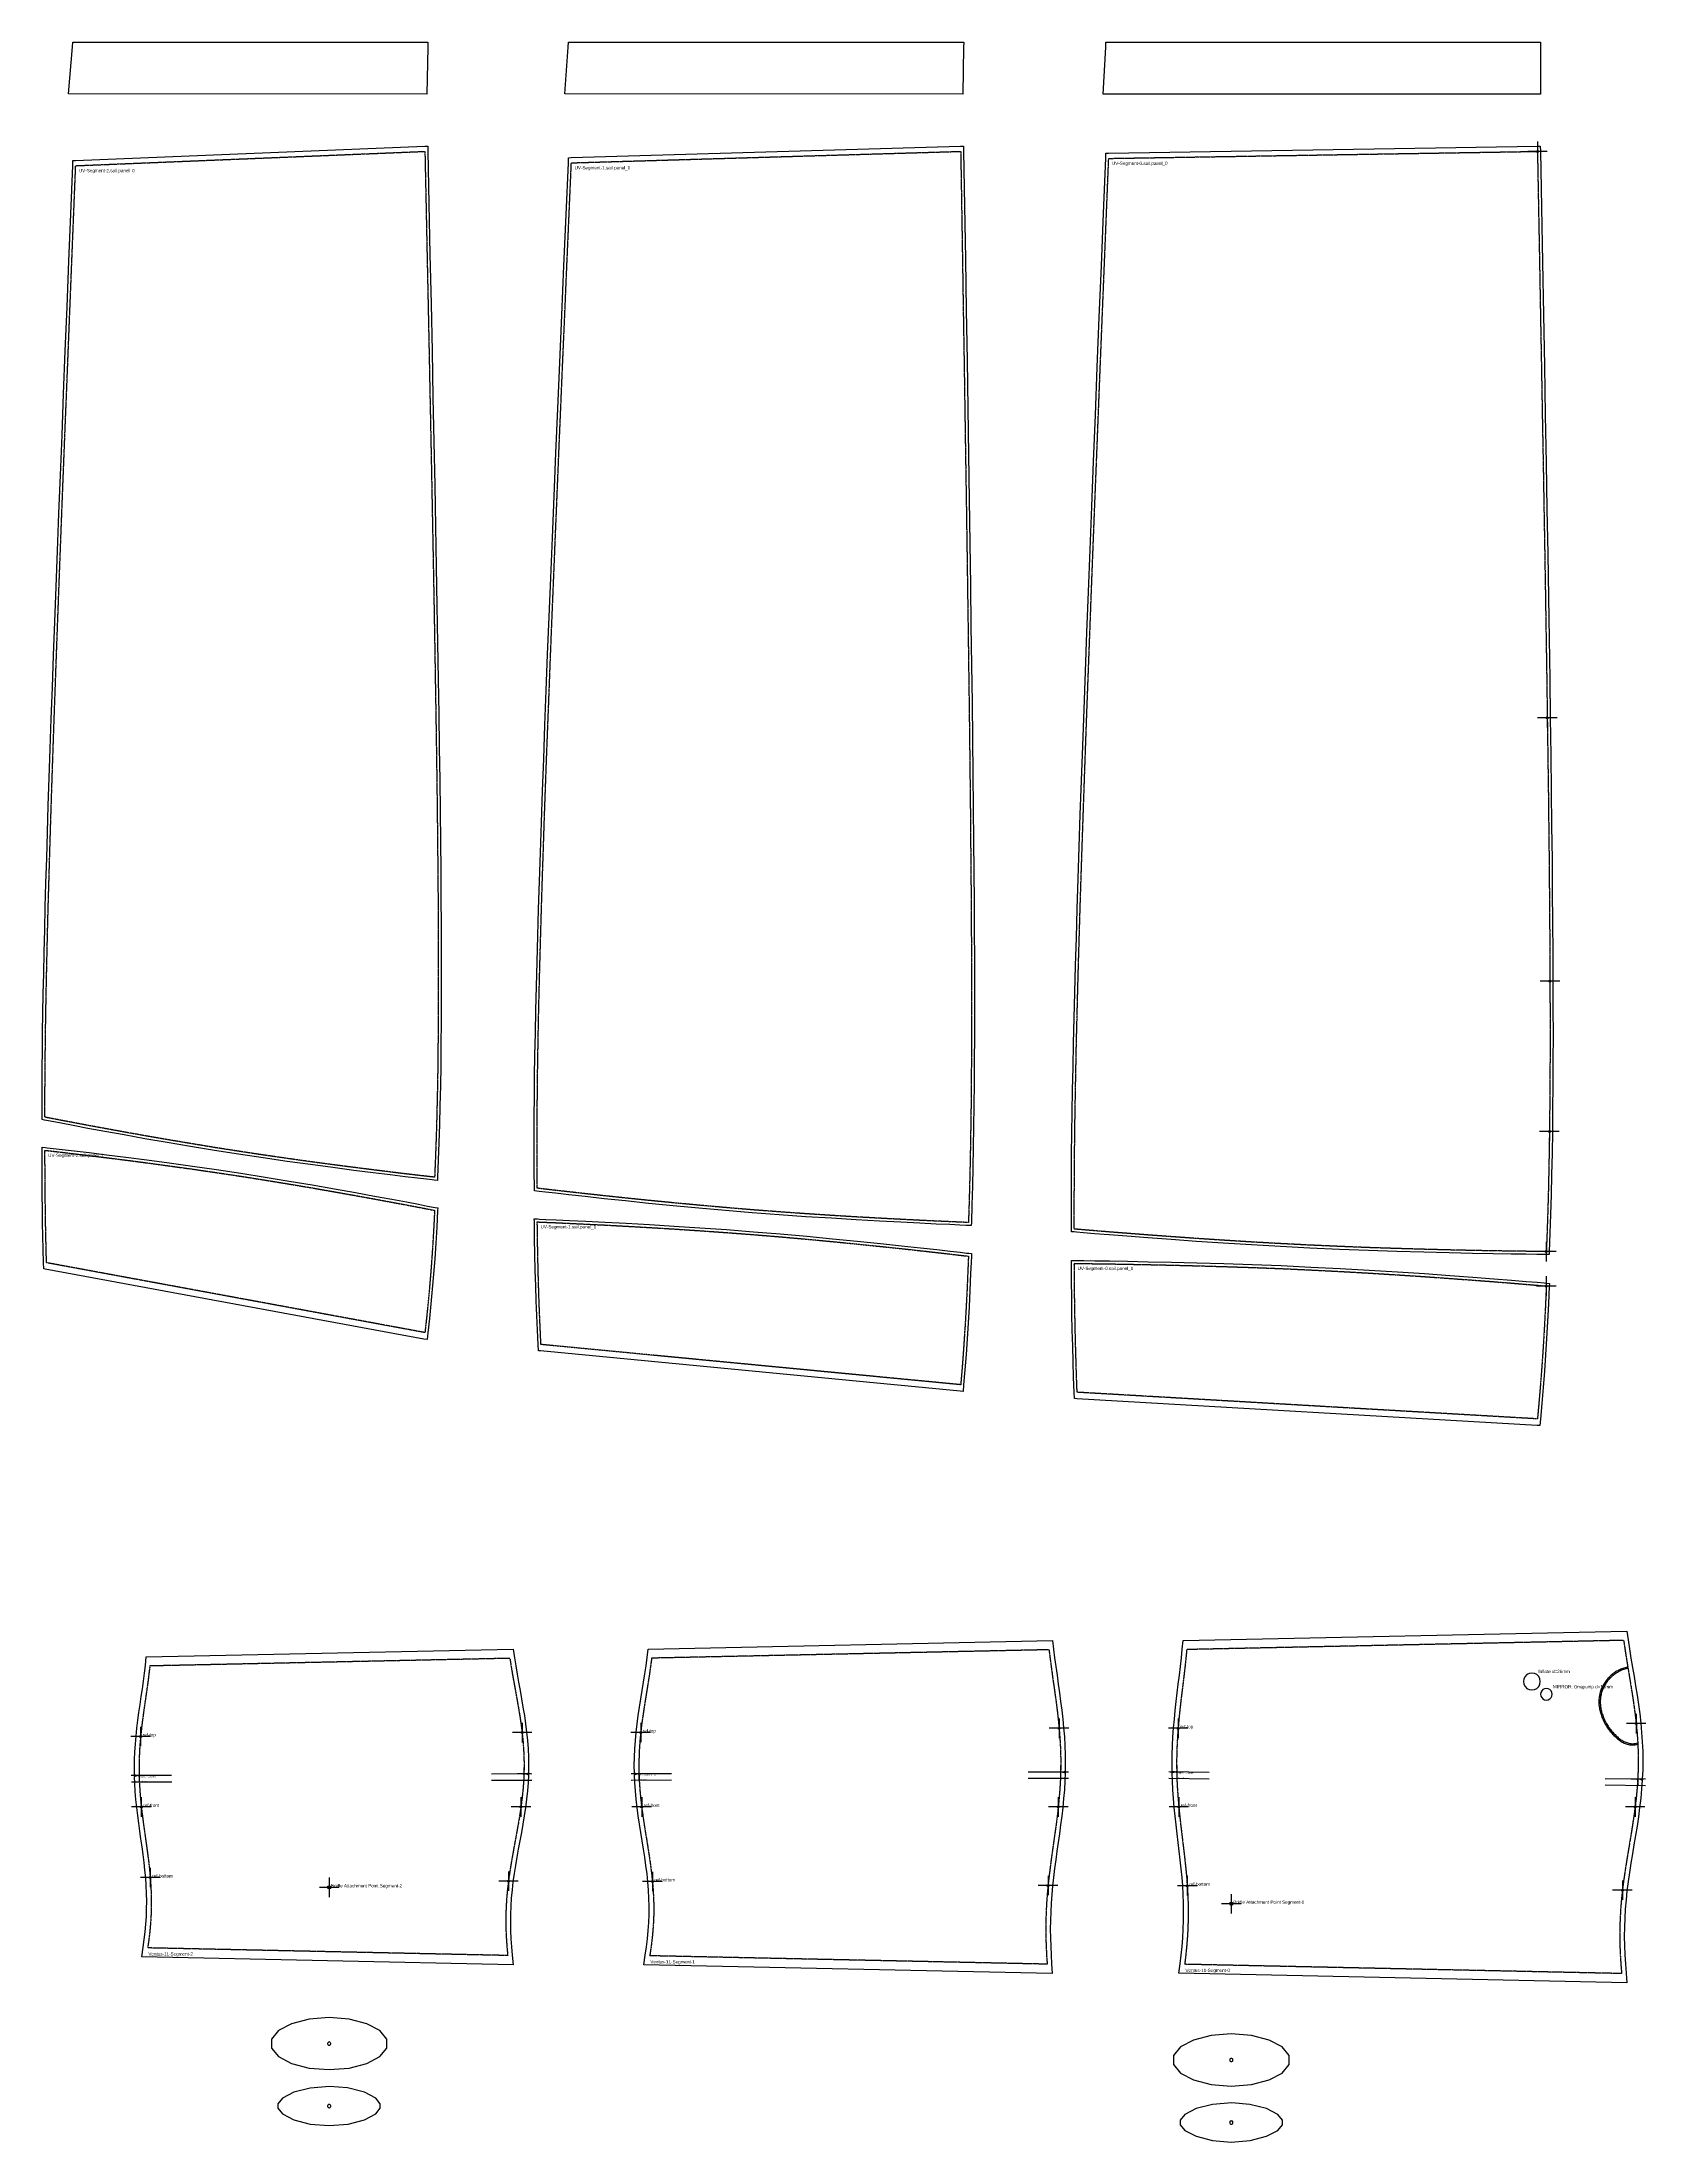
# Model space of a CAD drawing. Extents: x -6625 to 13075, y -6513 to 4488.
# Drawn here: x -2496 to -33, y -1005 to 2221 of the extents above; entities that cross this region are included whole.
import ezdxf

# ---------------------------------------------------------------- set-up
doc = ezdxf.new("R2010")
doc.units = 0
doc.linetypes.add('DASHED', pattern=[0.6, 0.5, -0.1])
for name, color, linetype in [('cut', 7, 'CONTINUOUS'), ('markers', 8, 'CONTINUOUS'), ('patches', 4, 'CONTINUOUS'), ('plot', 2, 'CONTINUOUS'), ('seam', 1, 'DASHED'), ('text', 3, 'CONTINUOUS')]:
    doc.layers.add(name, color=color, linetype=linetype)
doc.styles.get("Standard").update_dxf_attribs({"font": 'arial.ttf'})

# ---------------------------------------------------------------- blocks, each defined once
blk = doc.blocks.new('Ventus-11_Segment-0.sail_(1)')
at = {"layer": 'cut'}
for points in [[(4.4, 8.1, 0), (4.5, 0.1, 0), (6.1, -86.3, 0), (7.7, -170, 0), (9.1, -251, 0), (10.6, -329.5, 0), (11.9, -405.4, 0), (13.3, -478.8, 0), (14.5, -549.8, 0), (15.7, -618.4, 0), (16.8, -684.7, 0), (17.8, -748.7, 0), (18.8, -810.4, 0), (19.6, -870, 0), (20.4, -927.4, 0), (21.2, -982.8, 0), (21.8, -1036.1, 0), (22.4, -1087.5, 0), (22.8, -1137, 0), (23.2, -1184.6, 0), (23.5, -1230.4, 0), (23.7, -1274.4, 0), (23.8, -1316.8, 0), (23.9, -1357.5, 0), (23.8, -1396.7, 0), (23.6, -1434.4, 0), (23.3, -1470.6, 0), (22.9, -1505.5, 0), (22.4, -1539.1, 0), (21.8, -1571.4, 0), (21.1, -1602.6, 0), (20.2, -1632.8, 0), (19.2, -1661.9, 0), (18.1, -1690.1, 0), (18, -1694.5, 0), (18, -1694.5, 0), (13.6, -1694.5, 0), (10, -1694.4, 0), (-0.7, -1694.3, 0), (-17.6, -1694.1, 0), (-40.2, -1693.8, 0), (-67.8, -1693.4, 0), (-99.9, -1692.8, 0), (-135.7, -1692, 0), (-174.6, -1691, 0), (-216.1, -1689.8, 0), (-259.5, -1688.4, 0), (-304.1, -1686.6, 0), (-349.3, -1684.6, 0), (-394.6, -1682.3, 0), (-439.1, -1679.8, 0), (-482.4, -1677.1, 0), (-523.8, -1674.4, 0), (-562.7, -1671.6, 0), (-598.4, -1669, 0), (-630.4, -1666.5, 0), (-657.9, -1664.3, 0), (-680.4, -1662.5, 0), (-697.3, -1661.1, 0), (-707.9, -1660.2, 0), (-711.5, -1659.8, 0), (-715.6, -1659.5, 0), (-715.6, -1659.5, 0), (-715.7, -1655.4, 0), (-715.7, -1627.9, 0), (-715.7, -1599.6, 0), (-715.6, -1570.3, 0), (-715.3, -1539.9, 0), (-715, -1508.4, 0), (-714.5, -1475.7, 0), (-713.9, -1441.8, 0), (-713.2, -1406.5, 0), (-712.5, -1369.8, 0), (-711.5, -1331.7, 0), (-710.5, -1292, 0), (-709.4, -1250.7, 0), (-708.1, -1207.9, 0), (-706.8, -1163.3, 0), (-705.3, -1116.9, 0), (-703.7, -1068.8, 0), (-702, -1018.8, 0), (-700.2, -966.9, 0), (-698.3, -913, 0), (-696.3, -857.1, 0), (-694.1, -799.1, 0), (-691.8, -739.1, 0), (-689.4, -676.8, 0), (-687, -612.3, 0), (-684.4, -545.6, 0), (-681.6, -476.6, 0), (-678.8, -405.2, 0), (-675.9, -331.2, 0), (-672.8, -255.1, 0), (-669.6, -175.9, 0), (-666.3, -94.7, 0), (-662.9, -10.6, 0), (-662.6, -2.9, 0), (-662.6, -2.9, 0), (-658.6, -2.8, 0), (-0.1, 8, 0), (4.4, 8.1, 0)], [(18.3, -1738.8, 0), (18.1, -1743.1, 0), (16.9, -1770.5, 0), (15.6, -1797.2, 0), (14.1, -1823.3, 0), (12.4, -1848.8, 0), (10.7, -1873.9, 0), (8.8, -1898.6, 0), (6.7, -1923.1, 0), (4.5, -1947.4, 0), (3.6, -1957.2, 0), (3.6, -1957.2, 0), (-0.6, -1956.9, 0), (-707.5, -1916, 0), (-711, -1915.8, 0), (-711, -1915.8, 0), (-711.4, -1906.2, 0), (-712.3, -1882.7, 0), (-713, -1859.1, 0), (-713.7, -1835.2, 0), (-714.3, -1810.9, 0), (-714.8, -1786.2, 0), (-715.2, -1760.9, 0), (-715.5, -1735, 0), (-715.7, -1708.3, 0), (-715.7, -1703.8, 0), (-715.7, -1703.8, 0), (-711.1, -1703.8, 0), (-707.5, -1703.8, 0), (-696.8, -1703.9, 0), (-679.9, -1704.1, 0), (-657.3, -1704.4, 0), (-629.7, -1704.9, 0), (-597.6, -1705.5, 0), (-561.8, -1706.3, 0), (-522.9, -1707.3, 0), (-481.4, -1708.5, 0), (-438, -1709.9, 0), (-393.4, -1711.6, 0), (-348.2, -1713.7, 0), (-303, -1716, 0), (-258.4, -1718.5, 0), (-215.1, -1721.2, 0), (-173.7, -1723.9, 0), (-134.8, -1726.7, 0), (-99.1, -1729.3, 0), (-67.1, -1731.8, 0), (-39.6, -1733.9, 0), (-17.1, -1735.8, 0), (-0.2, -1737.2, 0), (10.3, -1738.1, 0), (14, -1738.5, 0), (18.3, -1738.8, 0)]]:
    blk.add_polyline3d(points, dxfattribs=at)
at = {"layer": 'markers'}
for p, q in [((15, 0), (-15, 0)), ((0, 15), (0, -15)), ((30.1, -870.1), (0.1, -870.1)), ((15.1, -855.1), (15.1, -885.1)), ((34.2, -1274.4), (4.2, -1274.4)), ((19.2, -1259.4), (19.2, -1289.4)), ((33.4, -1505.4), (3.4, -1505.4)), ((18.4, -1490.4), (18.4, -1520.4)), ((13.6, -1675), (13.6, -1705)), ((28.6, -1690), (-1.4, -1690)), ((13.6, -1727.9), (13.6, -1757.9)), ((28.6, -1742.9), (-1.4, -1742.9))]:
    blk.add_line(p, q, dxfattribs=at)
for centre, radius in [((0, 0), 1.5), ((0, 0), 1.2), ((15.1, -870.1), 1.5), ((15.1, -870.1), 1.2), ((19.2, -1274.4), 1.5), ((19.2, -1274.4), 1.2), ((18.4, -1505.4), 1.5), ((18.4, -1505.4), 1.2), ((13.6, -1690), 1.5), ((13.6, -1690), 1.2), ((13.6, -1742.9), 1.5), ((13.6, -1742.9), 1.2)]:
    blk.add_circle(centre, radius, dxfattribs=at)
at = {"layer": 'seam'}
for points in [[(0, 0, 0), (1.6, -86.4, 0), (3.2, -170.1, 0), (4.6, -251.1, 0), (6.1, -329.6, 0), (7.4, -405.5, 0), (8.8, -478.9, 0), (10, -549.9, 0), (11.2, -618.5, 0), (12.3, -684.8, 0), (13.3, -748.8, 0), (14.3, -810.5, 0), (15.1, -870.1, 0), (15.9, -927.5, 0), (16.7, -982.9, 0), (17.3, -1036.2, 0), (17.9, -1087.6, 0), (18.3, -1137, 0), (18.7, -1184.6, 0), (19, -1230.4, 0), (19.2, -1274.4, 0), (19.3, -1316.8, 0), (19.4, -1357.5, 0), (19.3, -1396.7, 0), (19.1, -1434.3, 0), (18.8, -1470.6, 0), (18.4, -1505.4, 0), (17.9, -1539, 0), (17.3, -1571.3, 0), (16.6, -1602.5, 0), (15.7, -1632.6, 0), (14.7, -1661.8, 0), (13.6, -1690, 0), (13.6, -1690, 0), (10, -1689.9, 0), (-0.6, -1689.8, 0), (-17.6, -1689.6, 0), (-40.1, -1689.3, 0), (-67.8, -1688.9, 0), (-99.8, -1688.3, 0), (-135.6, -1687.5, 0), (-174.5, -1686.5, 0), (-216, -1685.3, 0), (-259.3, -1683.9, 0), (-303.9, -1682.1, 0), (-349.1, -1680.1, 0), (-394.3, -1677.8, 0), (-438.9, -1675.3, 0), (-482.1, -1672.6, 0), (-523.5, -1669.9, 0), (-562.4, -1667.1, 0), (-598.1, -1664.5, 0), (-630, -1662, 0), (-657.6, -1659.9, 0), (-680.1, -1658, 0), (-696.9, -1656.6, 0), (-707.5, -1655.7, 0), (-711.2, -1655.3, 0), (-711.2, -1655.3, 0), (-711.2, -1627.9, 0), (-711.2, -1599.6, 0), (-711.1, -1570.3, 0), (-710.8, -1539.9, 0), (-710.5, -1508.5, 0), (-710, -1475.8, 0), (-709.4, -1441.8, 0), (-708.7, -1406.6, 0), (-708, -1369.9, 0), (-707, -1331.8, 0), (-706, -1292.1, 0), (-704.9, -1250.9, 0), (-703.6, -1208, 0), (-702.3, -1163.4, 0), (-700.8, -1117.1, 0), (-699.2, -1068.9, 0), (-697.5, -1019, 0), (-695.7, -967.1, 0), (-693.8, -913.2, 0), (-691.8, -857.3, 0), (-689.6, -799.3, 0), (-687.3, -739.2, 0), (-685, -677, 0), (-682.5, -612.5, 0), (-679.9, -545.8, 0), (-677.1, -476.7, 0), (-674.3, -405.3, 0), (-671.4, -331.4, 0), (-668.3, -255.1, 0), (-665.1, -176.3, 0), (-661.8, -94.8, 0), (-658.4, -10.8, 0), (-658.4, -10.8, 0), (0, 0, 0), (0, 0, 0)], [(13.6, -1742.9, 0), (12.4, -1770.3, 0), (11.1, -1797, 0), (9.6, -1823, 0), (8, -1848.5, 0), (6.2, -1873.5, 0), (4.3, -1898.2, 0), (2.2, -1922.7, 0), (0, -1947, 0), (0, -1947, 0), (-706.9, -1906.1, 0), (-706.9, -1906.1, 0), (-707.8, -1882.6, 0), (-708.5, -1859, 0), (-709.2, -1835.1, 0), (-709.8, -1810.8, 0), (-710.3, -1786.1, 0), (-710.7, -1760.8, 0), (-711, -1734.9, 0), (-711.2, -1708.3, 0), (-711.2, -1708.3, 0), (-707.5, -1708.3, 0), (-696.9, -1708.4, 0), (-680, -1708.6, 0), (-657.4, -1708.9, 0), (-629.8, -1709.4, 0), (-597.7, -1710, 0), (-561.9, -1710.8, 0), (-523, -1711.8, 0), (-481.5, -1713, 0), (-438.2, -1714.4, 0), (-393.6, -1716.1, 0), (-348.4, -1718.2, 0), (-303.2, -1720.5, 0), (-258.7, -1723, 0), (-215.4, -1725.7, 0), (-174, -1728.4, 0), (-135.1, -1731.2, 0), (-99.4, -1733.8, 0), (-67.5, -1736.2, 0), (-39.9, -1738.4, 0), (-17.4, -1740.3, 0), (-0.6, -1741.7, 0), (10, -1742.6, 0), (13.6, -1742.9, 0), (13.6, -1742.9, 0)]]:
    blk.add_polyline3d(points, dxfattribs=at)
at = {"layer": 'text'}
for s, p in [('UV-Segment-0.sail.panel_0', (-653.4, -20.8)), ('UV-Segment-0.sail.panel_1', (-706.2, -1718.3))]:
    blk.add_text(s, height=5, dxfattribs=at).set_placement(p)
blk = doc.blocks.new('Ventus-11_Segment-1.sail_(8)')
at = {"layer": 'cut'}
for points in [[(4.4, 8.1, 0), (4.5, 0.1, 0), (5.9, -84, 0), (7.2, -165.5, 0), (8.4, -244.4, 0), (9.7, -320.8, 0), (10.8, -394.7, 0), (11.9, -466.2, 0), (13, -535.3, 0), (14, -602.1, 0), (14.9, -666.6, 0), (15.8, -728.9, 0), (16.6, -789, 0), (17.4, -847, 0), (18.1, -902.9, 0), (18.7, -956.8, 0), (19.3, -1008.8, 0), (19.7, -1058.8, 0), (20.2, -1106.9, 0), (20.5, -1153.3, 0), (20.8, -1197.9, 0), (21, -1240.8, 0), (21.1, -1282.1, 0), (21.1, -1321.7, 0), (21, -1359.9, 0), (20.9, -1396.6, 0), (20.7, -1431.9, 0), (20.4, -1465.8, 0), (19.9, -1498.5, 0), (19.4, -1530, 0), (18.8, -1560.4, 0), (18.1, -1589.7, 0), (17.3, -1618, 0), (16.4, -1645.5, 0), (16.2, -1650, 0), (16.2, -1650, 0), (11.7, -1649.8, 0), (8.4, -1649.7, 0), (-1.4, -1649.3, 0), (-16.9, -1648.6, 0), (-37.5, -1647.7, 0), (-62.8, -1646.5, 0), (-92.1, -1645, 0), (-124.8, -1643.3, 0), (-160.4, -1641.2, 0), (-198.4, -1638.9, 0), (-238, -1636.4, 0), (-278.7, -1633.5, 0), (-320.1, -1630.3, 0), (-361.4, -1626.9, 0), (-402.1, -1623.3, 0), (-441.6, -1619.6, 0), (-479.4, -1615.9, 0), (-514.9, -1612.2, 0), (-547.5, -1608.8, 0), (-576.6, -1605.6, 0), (-601.8, -1602.8, 0), (-622.3, -1600.5, 0), (-637.7, -1598.7, 0), (-647.4, -1597.5, 0), (-650.7, -1597.1, 0), (-654.7, -1596.6, 0), (-654.7, -1596.6, 0), (-654.7, -1592.7, 0), (-654.9, -1566.4, 0), (-655, -1539.3, 0), (-655, -1511.3, 0), (-654.9, -1482.2, 0), (-654.6, -1452, 0), (-654.3, -1420.7, 0), (-653.8, -1388.2, 0), (-653.2, -1354.4, 0), (-652.5, -1319.2, 0), (-651.6, -1282.7, 0), (-650.6, -1244.7, 0), (-649.5, -1205.1, 0), (-648.3, -1164.1, 0), (-647, -1121.4, 0), (-645.5, -1077, 0), (-644, -1030.8, 0), (-642.3, -982.9, 0), (-640.4, -933.2, 0), (-638.5, -881.6, 0), (-636.4, -828.1, 0), (-634.3, -772.6, 0), (-632, -715, 0), (-629.5, -655.3, 0), (-627, -593.7, 0), (-624.3, -529.7, 0), (-621.6, -463.6, 0), (-618.7, -395.2, 0), (-615.6, -324.5, 0), (-612.5, -251.4, 0), (-609.3, -175.9, 0), (-605.9, -97.7, 0), (-602.4, -17.4, 0), (-602.1, -9.7, 0), (-602.1, -9.7, 0), (-598.2, -9.6, 0), (-0.2, 8, 0), (4.4, 8.1, 0)], [(16.5, -1693.1, 0), (16.4, -1697.3, 0), (15.3, -1723.9, 0), (14.2, -1749.8, 0), (12.9, -1775.1, 0), (11.5, -1799.8, 0), (9.9, -1824, 0), (8.3, -1847.9, 0), (6.4, -1871.5, 0), (4.5, -1894.9, 0), (3.6, -1904.9, 0), (3.6, -1904.9, 0), (-1, -1904.5, 0), (-645.5, -1842.6, 0), (-648.6, -1842.4, 0), (-648.6, -1842.4, 0), (-649.1, -1832.9, 0), (-650.1, -1810.7, 0), (-651.1, -1788.2, 0), (-651.9, -1765.5, 0), (-652.7, -1742.4, 0), (-653.4, -1718.8, 0), (-653.9, -1694.7, 0), (-654.4, -1669.9, 0), (-654.7, -1644.5, 0), (-654.8, -1639.8, 0), (-654.8, -1639.8, 0), (-650, -1639.9, 0), (-646.7, -1640.1, 0), (-636.9, -1640.5, 0), (-621.4, -1641.1, 0), (-600.8, -1642.1, 0), (-575.5, -1643.3, 0), (-546.3, -1644.7, 0), (-513.5, -1646.5, 0), (-477.9, -1648.5, 0), (-440, -1650.8, 0), (-400.4, -1653.4, 0), (-359.6, -1656.3, 0), (-318.2, -1659.4, 0), (-277, -1662.8, 0), (-236.3, -1666.5, 0), (-196.7, -1670.2, 0), (-158.9, -1673.9, 0), (-123.4, -1677.5, 0), (-90.8, -1681, 0), (-61.7, -1684.1, 0), (-36.5, -1687, 0), (-16, -1689.3, 0), (-0.6, -1691.1, 0), (9, -1692.2, 0), (12.4, -1692.6, 0), (16.5, -1693.1, 0)]]:
    blk.add_polyline3d(points, dxfattribs=at)
at = {"layer": 'seam'}
for points in [[(0, 0, 0), (1.4, -84.1, 0), (2.7, -165.6, 0), (3.9, -244.5, 0), (5.2, -320.8, 0), (6.3, -394.7, 0), (7.4, -466.2, 0), (8.5, -535.3, 0), (9.5, -602.1, 0), (10.4, -666.6, 0), (11.3, -728.9, 0), (12.1, -789, 0), (12.9, -847, 0), (13.6, -903, 0), (14.2, -956.9, 0), (14.8, -1008.8, 0), (15.2, -1058.8, 0), (15.7, -1107, 0), (16, -1153.3, 0), (16.3, -1197.9, 0), (16.5, -1240.8, 0), (16.6, -1282.1, 0), (16.6, -1321.7, 0), (16.5, -1359.9, 0), (16.4, -1396.6, 0), (16.2, -1431.8, 0), (15.9, -1465.8, 0), (15.4, -1498.5, 0), (14.9, -1529.9, 0), (14.3, -1560.3, 0), (13.6, -1589.6, 0), (12.8, -1617.9, 0), (11.9, -1645.3, 0), (11.9, -1645.3, 0), (8.5, -1645.2, 0), (-1.2, -1644.8, 0), (-16.7, -1644.1, 0), (-37.3, -1643.2, 0), (-62.6, -1642, 0), (-91.8, -1640.5, 0), (-124.6, -1638.8, 0), (-160.2, -1636.8, 0), (-198.1, -1634.5, 0), (-237.7, -1631.9, 0), (-278.4, -1629, 0), (-319.7, -1625.9, 0), (-361, -1622.4, 0), (-401.7, -1618.8, 0), (-441.2, -1615.1, 0), (-479, -1611.4, 0), (-514.4, -1607.8, 0), (-547, -1604.3, 0), (-576.2, -1601.1, 0), (-601.3, -1598.3, 0), (-621.8, -1596, 0), (-637.2, -1594.2, 0), (-646.9, -1593.1, 0), (-650.2, -1592.6, 0), (-650.2, -1592.6, 0), (-650.4, -1566.4, 0), (-650.5, -1539.3, 0), (-650.5, -1511.3, 0), (-650.4, -1482.2, 0), (-650.1, -1452.1, 0), (-649.8, -1420.8, 0), (-649.3, -1388.3, 0), (-648.7, -1354.5, 0), (-648, -1319.3, 0), (-647.1, -1282.8, 0), (-646.1, -1244.8, 0), (-645, -1205.3, 0), (-643.8, -1164.2, 0), (-642.5, -1121.5, 0), (-641, -1077.1, 0), (-639.5, -1031, 0), (-637.8, -983.1, 0), (-636, -933.4, 0), (-634, -881.8, 0), (-631.9, -828.3, 0), (-629.8, -772.7, 0), (-627.5, -715.2, 0), (-625, -655.6, 0), (-622.5, -593.8, 0), (-619.8, -529.9, 0), (-617.1, -463.8, 0), (-614.2, -395.4, 0), (-611.2, -324.6, 0), (-608, -251.6, 0), (-604.8, -176.1, 0), (-601.4, -98.1, 0), (-597.9, -17.6, 0), (-597.9, -17.6, 0), (0, 0, 0), (0, 0, 0)], [(11.9, -1697.1, 0), (10.8, -1723.7, 0), (9.7, -1749.6, 0), (8.4, -1774.8, 0), (7, -1799.5, 0), (5.4, -1823.7, 0), (3.8, -1847.6, 0), (2, -1871.1, 0), (0, -1894.5, 0), (0, -1894.5, 0), (-644.6, -1832.7, 0), (-644.6, -1832.7, 0), (-645.6, -1810.5, 0), (-646.6, -1788, 0), (-647.5, -1765.3, 0), (-648.2, -1742.2, 0), (-648.9, -1718.7, 0), (-649.4, -1694.6, 0), (-649.9, -1669.9, 0), (-650.2, -1644.4, 0), (-650.2, -1644.4, 0), (-646.8, -1644.6, 0), (-637.1, -1645, 0), (-621.7, -1645.6, 0), (-601, -1646.6, 0), (-575.8, -1647.8, 0), (-546.5, -1649.2, 0), (-513.8, -1651, 0), (-478.2, -1653, 0), (-440.3, -1655.3, 0), (-400.7, -1657.9, 0), (-359.9, -1660.8, 0), (-318.6, -1663.9, 0), (-277.3, -1667.3, 0), (-236.7, -1670.9, 0), (-197.1, -1674.6, 0), (-159.4, -1678.4, 0), (-123.9, -1682, 0), (-91.3, -1685.4, 0), (-62.1, -1688.6, 0), (-37, -1691.4, 0), (-16.5, -1693.8, 0), (-1.1, -1695.6, 0), (8.5, -1696.7, 0), (11.9, -1697.1, 0), (11.9, -1697.1, 0)]]:
    blk.add_polyline3d(points, dxfattribs=at)
at = {"layer": 'text'}
for s, p in [('UV-Segment-1.sail.panel_0', (-592.9, -27.6)), ('UV-Segment-1.sail.panel_1', (-645.2, -1654.4))]:
    blk.add_text(s, height=5, dxfattribs=at).set_placement(p)
blk = doc.blocks.new('Ventus-11_Segment-2.sail_(9)')
at = {"layer": 'cut'}
for points in [[(4.3, 8.2, 0), (4.5, 0.1, 0), (6.2, -80.4, 0), (7.8, -158.5, 0), (9.4, -234, 0), (10.9, -307.1, 0), (12.3, -377.9, 0), (13.7, -446.4, 0), (15, -512.6, 0), (16.2, -576.5, 0), (17.4, -638.3, 0), (18.5, -698, 0), (19.5, -755.6, 0), (20.4, -811.1, 0), (21.3, -864.7, 0), (22.1, -916.3, 0), (22.8, -966.1, 0), (23.4, -1014, 0), (23.9, -1060.1, 0), (24.3, -1104.5, 0), (24.7, -1147.3, 0), (24.9, -1188.4, 0), (25.1, -1227.9, 0), (25.1, -1265.9, 0), (25.1, -1302.5, 0), (24.9, -1337.7, 0), (24.6, -1371.5, 0), (24.3, -1404, 0), (23.8, -1435.3, 0), (23.1, -1465.5, 0), (22.4, -1494.6, 0), (21.5, -1522.6, 0), (20.5, -1549.7, 0), (19.4, -1575.9, 0), (19.2, -1580.8, 0), (19.2, -1580.8, 0), (14.4, -1580.2, 0), (11.3, -1579.9, 0), (2.5, -1578.9, 0), (-11.5, -1577.3, 0), (-30.2, -1575, 0), (-53.1, -1572.3, 0), (-79.7, -1569, 0), (-109.3, -1565.2, 0), (-141.6, -1561, 0), (-175.9, -1556.4, 0), (-211.7, -1551.4, 0), (-248.6, -1546.1, 0), (-286, -1540.5, 0), (-323.3, -1534.6, 0), (-360.1, -1528.6, 0), (-395.7, -1522.5, 0), (-429.9, -1516.6, 0), (-461.9, -1510.9, 0), (-491.3, -1505.6, 0), (-517.6, -1500.7, 0), (-540.3, -1496.4, 0), (-558.8, -1492.9, 0), (-572.6, -1490.2, 0), (-581.3, -1488.5, 0), (-584.4, -1487.9, 0), (-588, -1487.2, 0), (-588, -1487.2, 0), (-588, -1483.5, 0), (-588, -1459.3, 0), (-587.9, -1434.2, 0), (-587.7, -1408.2, 0), (-587.4, -1381.2, 0), (-587.1, -1353.3, 0), (-586.6, -1324.2, 0), (-586.1, -1294, 0), (-585.4, -1262.6, 0), (-584.7, -1230, 0), (-583.9, -1196, 0), (-583, -1160.8, 0), (-581.9, -1124.1, 0), (-580.8, -1085.9, 0), (-579.6, -1046.3, 0), (-578.3, -1005, 0), (-576.9, -962.3, 0), (-575.4, -917.7, 0), (-573.8, -871.6, 0), (-572.1, -823.7, 0), (-570.3, -774, 0), (-568.4, -722.5, 0), (-566.4, -669, 0), (-564.3, -613.8, 0), (-562.1, -556.4, 0), (-559.8, -497.2, 0), (-557.3, -435.8, 0), (-554.8, -372.3, 0), (-552.2, -306.7, 0), (-549.5, -238.9, 0), (-546.7, -168.8, 0), (-543.8, -96.5, 0), (-540.8, -21.8, 0), (-540.5, -14.2, 0), (-540.5, -14.2, 0), (-536.7, -14, 0), (-0.3, 8, 0), (4.3, 8.2, 0)], [(19.6, -1623, 0), (19.4, -1626.9, 0), (18.1, -1652.4, 0), (16.6, -1677.1, 0), (15, -1701.2, 0), (13.3, -1724.7, 0), (11.4, -1747.7, 0), (9.2, -1770.4, 0), (7, -1792.8, 0), (4.5, -1814.9, 0), (3.3, -1825.2, 0), (3.3, -1825.2, 0), (-1.8, -1824.3, 0), (-582.9, -1716.9, 0), (-585.4, -1716.5, 0), (-585.4, -1716.5, 0), (-585.6, -1707.2, 0), (-586.1, -1687, 0), (-586.6, -1666.5, 0), (-587, -1645.8, 0), (-587.3, -1624.6, 0), (-587.6, -1603, 0), (-587.8, -1580.8, 0), (-587.9, -1558, 0), (-588, -1534.5, 0), (-588, -1529.4, 0), (-588, -1529.4, 0), (-583, -1530, 0), (-579.9, -1530.4, 0), (-571.1, -1531.4, 0), (-557.1, -1533, 0), (-538.4, -1535.2, 0), (-515.5, -1537.9, 0), (-489, -1541.2, 0), (-459.3, -1545, 0), (-427.1, -1549.2, 0), (-392.7, -1553.8, 0), (-356.9, -1558.8, 0), (-320, -1564.1, 0), (-282.6, -1569.7, 0), (-245.3, -1575.6, 0), (-208.5, -1581.7, 0), (-172.9, -1587.7, 0), (-138.7, -1593.6, 0), (-106.7, -1599.3, 0), (-77.3, -1604.7, 0), (-51, -1609.5, 0), (-28.3, -1613.8, 0), (-9.8, -1617.3, 0), (4, -1620, 0), (12.7, -1621.7, 0), (15.7, -1622.3, 0), (19.6, -1623, 0)]]:
    blk.add_polyline3d(points, dxfattribs=at)
at = {"layer": 'seam'}
for points in [[(0, 0, 0), (1.7, -80.5, 0), (3.3, -158.5, 0), (4.9, -234.1, 0), (6.4, -307.2, 0), (7.8, -378, 0), (9.2, -446.5, 0), (10.5, -512.7, 0), (11.7, -576.6, 0), (12.9, -638.4, 0), (14, -698.1, 0), (15, -755.6, 0), (15.9, -811.2, 0), (16.8, -864.7, 0), (17.6, -916.4, 0), (18.3, -966.1, 0), (18.9, -1014, 0), (19.4, -1060.2, 0), (19.8, -1104.6, 0), (20.2, -1147.3, 0), (20.4, -1188.4, 0), (20.6, -1227.9, 0), (20.6, -1265.9, 0), (20.6, -1302.5, 0), (20.4, -1337.6, 0), (20.1, -1371.4, 0), (19.8, -1403.9, 0), (19.3, -1435.2, 0), (18.6, -1465.4, 0), (17.9, -1494.4, 0), (17, -1522.5, 0), (16, -1549.5, 0), (14.9, -1575.8, 0), (14.9, -1575.8, 0), (11.8, -1575.4, 0), (3, -1574.4, 0), (-11, -1572.8, 0), (-29.7, -1570.6, 0), (-52.6, -1567.8, 0), (-79.1, -1564.5, 0), (-108.7, -1560.8, 0), (-141, -1556.6, 0), (-175.3, -1552, 0), (-211.1, -1547, 0), (-248, -1541.7, 0), (-285.3, -1536, 0), (-322.6, -1530.2, 0), (-359.3, -1524.1, 0), (-395, -1518.1, 0), (-429.1, -1512.2, 0), (-461.1, -1506.5, 0), (-490.5, -1501.1, 0), (-516.8, -1496.3, 0), (-539.4, -1492, 0), (-557.9, -1488.5, 0), (-571.8, -1485.8, 0), (-580.5, -1484.1, 0), (-583.5, -1483.5, 0), (-583.5, -1483.5, 0), (-583.5, -1459.3, 0), (-583.4, -1434.2, 0), (-583.2, -1408.2, 0), (-582.9, -1381.3, 0), (-582.6, -1353.3, 0), (-582.1, -1324.3, 0), (-581.6, -1294.1, 0), (-580.9, -1262.7, 0), (-580.2, -1230.1, 0), (-579.4, -1196.2, 0), (-578.5, -1160.9, 0), (-577.4, -1124.2, 0), (-576.3, -1086.1, 0), (-575.1, -1046.4, 0), (-573.8, -1005.2, 0), (-572.4, -962.4, 0), (-570.9, -917.9, 0), (-569.3, -871.8, 0), (-567.6, -823.9, 0), (-565.8, -774.2, 0), (-563.9, -722.7, 0), (-561.9, -669.3, 0), (-559.8, -613.9, 0), (-557.6, -556.6, 0), (-555.3, -497.3, 0), (-552.9, -436, 0), (-550.3, -372.5, 0), (-547.7, -306.9, 0), (-545, -239.1, 0), (-542.2, -169, 0), (-539.3, -96.7, 0), (-536.3, -22, 0), (-536.3, -22, 0), (0, 0, 0), (0, 0, 0)], [(14.9, -1626.7, 0), (13.6, -1652.1, 0), (12.2, -1676.8, 0), (10.6, -1700.8, 0), (8.8, -1724.3, 0), (6.9, -1747.3, 0), (4.8, -1770, 0), (2.5, -1792.3, 0), (0, -1814.4, 0), (0, -1814.4, 0), (-581.1, -1707.1, 0), (-581.1, -1707.1, 0), (-581.6, -1686.9, 0), (-582.1, -1666.5, 0), (-582.5, -1645.7, 0), (-582.8, -1624.6, 0), (-583.1, -1602.9, 0), (-583.3, -1580.8, 0), (-583.4, -1558, 0), (-583.5, -1534.5, 0), (-583.5, -1534.5, 0), (-580.4, -1534.8, 0), (-571.6, -1535.8, 0), (-557.6, -1537.4, 0), (-538.9, -1539.7, 0), (-516, -1542.4, 0), (-489.5, -1545.7, 0), (-459.9, -1549.4, 0), (-427.6, -1553.6, 0), (-393.3, -1558.3, 0), (-357.5, -1563.2, 0), (-320.7, -1568.6, 0), (-283.3, -1574.2, 0), (-246, -1580.1, 0), (-209.3, -1586.1, 0), (-173.6, -1592.1, 0), (-139.5, -1598.1, 0), (-107.5, -1603.8, 0), (-78.1, -1609.1, 0), (-51.8, -1614, 0), (-29.2, -1618.2, 0), (-10.7, -1621.7, 0), (3.2, -1624.4, 0), (11.9, -1626.1, 0), (14.9, -1626.7, 0), (14.9, -1626.7, 0)]]:
    blk.add_polyline3d(points, dxfattribs=at)
at = {"layer": 'text'}
for s, p in [('UV-Segment-2.sail.panel_0', (-531.3, -32)), ('UV-Segment-2.sail.panel_1', (-578.5, -1544.5))]:
    blk.add_text(s, height=5, dxfattribs=at).set_placement(p)
blk = doc.blocks.new('Ventus-11_Segment-0.tube_(15)')
at = {"layer": 'cut'}
for points in [[(-694.3, 255.7, 0), (-12.5, 270, 0)], [(-12.5, 270, 0), (-10.6, 256.9, 0), (-8.6, 242.7, 0), (-6.4, 228.6, 0), (-4.1, 214.4, 0), (-1.7, 200.2, 0), (0.6, 186, 0), (2.9, 171.7, 0), (5.1, 157.4, 0), (7, 143.1, 0), (8.6, 128.7, 0), (10, 114.4, 0), (11, 100, 0), (11.6, 85.5, 0), (11.8, 71.1, 0), (11.6, 56.7, 0), (11, 43.4, 0), (7.5, 42.6, 0), (10.9, 41.1, 0), (10, 27.9, 0), (8.6, 13.5, 0), (6.9, -0.9, 0), (5, -15.2, 0), (2.9, -29.5, 0), (0.6, -43.8, 0), (-1.8, -58, 0), (-4.2, -72.2, 0), (-6.5, -86.3, 0), (-8.7, -100.5, 0), (-10.7, -114.6, 0), (-12.5, -128.7, 0), (-14, -142.7, 0), (-15.2, -156.8, 0), (-16, -170.8, 0), (-16.5, -184.8, 0), (-16.6, -198.9, 0), (-16.4, -212.9, 0), (-15.8, -227, 0), (-14.9, -241.1, 0), (-13.7, -255.3, 0), (-12.5, -270.1, 0)], [(-700.5, -255.5, 0), (-698.7, -240.9, 0), (-697.1, -227.5, 0), (-695.7, -214.3, 0), (-694.7, -201, 0), (-693.9, -187.8, 0), (-693.5, -174.5, 0), (-693.3, -161.3, 0), (-693.5, -148, 0), (-694, -134.7, 0), (-694.8, -121.4, 0), (-695.8, -108.1, 0), (-697.1, -94.8, 0), (-698.5, -81.4, 0), (-700, -68, 0), (-701.6, -54.6, 0), (-703.2, -41.1, 0), (-704.8, -27.7, 0), (-706.3, -14.2, 0), (-707.7, -0.7, 0), (-708.9, 12.9, 0), (-709.9, 26.4, 0), (-710.6, 40, 0), (-711, 52.4, 0), (-707.5, 53.8, 0), (-711, 54.7, 0), (-711.1, 67.1, 0), (-711, 80.7, 0), (-710.5, 94.3, 0), (-709.8, 107.8, 0), (-708.8, 121.4, 0), (-707.6, 134.9, 0), (-706.2, 148.4, 0), (-704.7, 161.9, 0), (-703.1, 175.4, 0), (-701.5, 188.8, 0), (-699.8, 202.3, 0), (-698.3, 215.7, 0), (-696.8, 229, 0), (-695.6, 242.4, 0), (-694.3, 255.7, 0)], [(-12.5, -270.1, 0), (-700.5, -255.5, 0)]]:
    blk.add_polyline3d(points, dxfattribs=at)
at = {"layer": 'plot'}
for p, q in [((-701.8, 135.8), (-701.8, 105.8)), ((1.7, 143), (1.7, 113)), ((-686.8, 120.8), (-716.8, 120.8)), ((16.7, 128), (-13.3, 128)), ((-654.2, 42.9), (-716.2, 43.9)), ((-654, 52.9), (-716, 53.9)), ((-694, 53.7), (-714, 53.7)), ((-704, 63.7), (-704, 43.7)), ((15.8, 32.5), (-46.2, 33.4)), ((16, 42.5), (-46, 43.4)), ((14, 42.7), (-6, 42.7)), ((4, 52.7), (4, 32.7)), ((-700.7, 15), (-700.7, -15)), ((15, 0), (-15, 0)), ((0, 15), (0, -15)), ((-685.7, 0), (-715.7, 0)), ((-672.8, -121), (-702.8, -121)), ((-687.8, -106), (-687.8, -136)), ((-4.5, -127.8), (-34.5, -127.8)), ((-19.5, -112.8), (-19.5, -142.8)), ((-605.1, -148.7), (-635.1, -148.7)), ((-620.1, -133.7), (-620.1, -163.7))]:
    blk.add_line(p, q, dxfattribs=at)
for points in [[(-158.6, 205.7, 0), (-162.6, 205.1, 0), (-166.2, 203.3, 0), (-169.1, 200.4, 0), (-171, 196.8, 0), (-171.6, 192.7, 0), (-171, 188.7, 0), (-169.1, 185.1, 0), (-166.2, 182.2, 0), (-162.6, 180.4, 0), (-158.6, 179.7, 0), (-154.6, 180.4, 0), (-150.9, 182.2, 0), (-148.1, 185.1, 0), (-146.2, 188.7, 0), (-145.6, 192.7, 0), (-146.2, 196.8, 0), (-148.1, 200.4, 0), (-150.9, 203.3, 0), (-154.6, 205.1, 0)], [(-136.2, 182.2, 0), (-139, 181.7, 0), (-141.5, 180.4, 0), (-143.5, 178.4, 0), (-144.8, 175.9, 0), (-145.2, 173.2, 0), (-144.8, 170.4, 0), (-143.5, 167.9, 0), (-141.5, 165.9, 0), (-139, 164.6, 0), (-136.2, 164.2, 0), (-133.5, 164.6, 0), (-130.9, 165.9, 0), (-129, 167.9, 0), (-127.7, 170.4, 0), (-127.2, 173.2, 0), (-127.7, 175.9, 0), (-129, 178.4, 0), (-130.9, 180.4, 0), (-133.5, 181.7, 0)]]:
    blk.add_polyline3d(points, close=True, dxfattribs=at)
for points in [[(-11.9, 214.6, 0), (-13.6, 214.2, 0), (-15.4, 213.8, 0), (-17.1, 213.3, 0), (-18.8, 212.8, 0), (-20.4, 212.2, 0), (-22.1, 211.5, 0), (-23.7, 210.8, 0), (-25.3, 210, 0), (-26.8, 209.2, 0), (-28.4, 208.4, 0), (-29.9, 207.4, 0), (-31.3, 206.5, 0), (-32.8, 205.5, 0), (-34.2, 204.4, 0), (-35.5, 203.3, 0), (-36.9, 202.2, 0), (-38.2, 201, 0), (-39.4, 199.8, 0), (-40.6, 198.6, 0), (-41.8, 197.3, 0), (-43, 195.9, 0), (-44.1, 194.6, 0), (-45.1, 193.2, 0), (-46.1, 191.8, 0), (-47.1, 190.3, 0), (-48, 188.8, 0), (-48.9, 187.3, 0), (-49.7, 185.8, 0), (-50.5, 184.2, 0), (-51.2, 182.6, 0), (-51.9, 181, 0), (-52.5, 179.4, 0), (-53.1, 177.7, 0), (-53.6, 176.1, 0), (-54, 174.4, 0), (-54.4, 172.7, 0), (-54.8, 171, 0), (-55.1, 169.3, 0), (-55.3, 167.5, 0), (-55.5, 165.8, 0), (-55.6, 164, 0), (-55.6, 162.3, 0), (-55.6, 160.6, 0), (-55.6, 158.8, 0), (-55.5, 157.1, 0), (-55.3, 155.3, 0), (-55.1, 153.6, 0), (-54.8, 151.9, 0), (-54.5, 150.2, 0), (-54.1, 148.5, 0), (-53.7, 146.8, 0), (-53.3, 145.1, 0), (-52.8, 143.4, 0), (-52.3, 141.8, 0), (-51.7, 140.1, 0), (-51.1, 138.5, 0), (-50.5, 136.8, 0), (-49.8, 135.2, 0), (-49.1, 133.6, 0), (-48.4, 132.1, 0), (-47.6, 130.5, 0), (-46.8, 129, 0), (-46, 127.4, 0), (-45.1, 125.9, 0), (-44.2, 124.5, 0), (-43.2, 123, 0), (-42.3, 121.6, 0), (-41.3, 120.2, 0), (-40.2, 118.8, 0), (-39.2, 117.4, 0), (-38.1, 116, 0), (-37, 114.7, 0), (-35.8, 113.3, 0), (-34.6, 112, 0), (-33.4, 110.7, 0), (-32.2, 109.5, 0), (-30.9, 108.2, 0), (-29.6, 107, 0), (-28.3, 105.8, 0), (-27, 104.7, 0), (-25.6, 103.6, 0), (-24.2, 102.5, 0), (-22.8, 101.5, 0), (-21.3, 100.5, 0), (-19.8, 99.7, 0), (-18.3, 98.8, 0), (-16.7, 98.1, 0), (-15.2, 97.4, 0), (-13.6, 96.8, 0), (-12, 96.3, 0), (-10.3, 95.9, 0), (-8.6, 95.6, 0), (-6.9, 95.3, 0), (-5.2, 95.2, 0), (-3.4, 95.2, 0), (-1.6, 95.3, 0), (0.2, 95.5, 0), (2.1, 95.9, 0), (3.9, 96.3, 0)], [(-10.9, 212.8, 0), (-12.6, 212.5, 0), (-14.3, 212.1, 0), (-16, 211.6, 0), (-17.6, 211.1, 0), (-19.2, 210.5, 0), (-20.8, 209.9, 0), (-22.4, 209.2, 0), (-23.9, 208.4, 0), (-25.5, 207.7, 0), (-26.9, 206.8, 0), (-28.4, 206, 0), (-29.8, 205, 0), (-31.2, 204.1, 0), (-32.6, 203.1, 0), (-33.9, 202, 0), (-35.2, 200.9, 0), (-36.5, 199.8, 0), (-37.7, 198.6, 0), (-38.9, 197.4, 0), (-40.1, 196.2, 0), (-41.2, 194.9, 0), (-42.3, 193.6, 0), (-43.3, 192.2, 0), (-44.3, 190.9, 0), (-45.2, 189.5, 0), (-46.1, 188, 0), (-47, 186.6, 0), (-47.8, 185.1, 0), (-48.5, 183.6, 0), (-49.2, 182, 0), (-49.9, 180.5, 0), (-50.5, 178.9, 0), (-51.1, 177.3, 0), (-51.6, 175.7, 0), (-52, 174, 0), (-52.4, 172.4, 0), (-52.8, 170.7, 0), (-53, 169.1, 0), (-53.3, 167.4, 0), (-53.4, 165.7, 0), (-53.5, 164, 0), (-53.6, 162.3, 0), (-53.6, 160.6, 0), (-53.5, 159, 0), (-53.4, 157.3, 0), (-53.3, 155.6, 0), (-53.1, 153.9, 0), (-52.8, 152.2, 0), (-52.5, 150.6, 0), (-52.2, 148.9, 0), (-51.8, 147.3, 0), (-51.4, 145.7, 0), (-50.9, 144, 0), (-50.4, 142.4, 0), (-49.8, 140.8, 0), (-49.3, 139.2, 0), (-48.7, 137.6, 0), (-48, 136.1, 0), (-47.3, 134.5, 0), (-46.6, 133, 0), (-45.9, 131.5, 0), (-45.1, 130, 0), (-44.3, 128.5, 0), (-43.4, 127.1, 0), (-42.5, 125.6, 0), (-41.6, 124.2, 0), (-40.7, 122.8, 0), (-39.7, 121.5, 0), (-38.7, 120.1, 0), (-37.7, 118.8, 0), (-36.6, 117.4, 0), (-35.6, 116.1, 0), (-34.4, 114.9, 0), (-33.3, 113.6, 0), (-32.1, 112.3, 0), (-30.9, 111.1, 0), (-29.7, 109.9, 0), (-28.5, 108.7, 0), (-27.2, 107.5, 0), (-25.9, 106.4, 0), (-24.6, 105.3, 0), (-23.2, 104.3, 0), (-21.8, 103.3, 0), (-20.4, 102.4, 0), (-19, 101.6, 0), (-17.5, 100.8, 0), (-16, 100, 0), (-14.5, 99.4, 0), (-12.9, 98.8, 0), (-11.3, 98.3, 0), (-9.7, 97.9, 0), (-8.1, 97.6, 0), (-6.5, 97.4, 0), (-4.8, 97.2, 0), (-3.1, 97.2, 0), (-1.3, 97.3, 0), (0.4, 97.5, 0), (2.2, 97.9, 0), (4, 98.3, 0)]]:
    blk.add_polyline3d(points, dxfattribs=at)
for centre, radius in [((1.7, 128), 1.5), ((1.7, 128), 1.2), ((-701.8, 120.8), 1.5), ((-701.8, 120.8), 1.2), ((-704, 53.7), 1), ((-704, 53.7), 0.8), ((4, 42.7), 1), ((4, 42.7), 0.8), ((-700.7, 0), 1.5), ((-700.7, 0), 1.2), ((0, 0), 1.5), ((0, 0), 1.2), ((-687.8, -121), 1.5), ((-687.8, -121), 1.2), ((-19.5, -127.8), 1.5), ((-19.5, -127.8), 1.2), ((-620.1, -148.7), 2.5), ((-620.1, -148.7), 1.5), ((-620.1, -148.7), 1.2)]:
    blk.add_circle(centre, radius, dxfattribs=at)
at = {"layer": 'seam'}
for points in [[(-688.6, 241.8, 0), (-689.9, 228.3, 0), (-691.3, 214.9, 0), (-692.9, 201.4, 0), (-694.5, 188, 0), (-696.2, 174.6, 0), (-697.8, 161.1, 0), (-699.3, 147.7, 0), (-700.7, 134.3, 0), (-701.8, 120.8, 0), (-702.8, 107.4, 0), (-703.5, 94, 0), (-704, 80.6, 0), (-704.1, 67.1, 0), (-704, 53.7, 0), (-703.6, 40.3, 0), (-702.9, 26.9, 0), (-701.9, 13.4, 0), (-700.7, 0, 0), (-699.4, -13.4, 0), (-697.9, -26.9, 0), (-696.3, -40.3, 0), (-694.7, -53.7, 0), (-693.1, -67.2, 0), (-691.5, -80.6, 0), (-690.1, -94.1, 0), (-688.8, -107.5, 0), (-687.8, -121, 0), (-687, -134.4, 0), (-686.5, -147.8, 0), (-686.3, -161.3, 0), (-686.5, -174.7, 0), (-686.9, -188.1, 0), (-687.7, -201.5, 0), (-688.8, -214.9, 0), (-690.1, -228.3, 0), (-691.8, -241.7, 0)], [(-17.6, 255.9, 0), (-688.6, 241.8, 0)], [(-17.6, 255.9, 0), (-15.5, 241.7, 0), (-13.3, 227.5, 0), (-11, 213.3, 0), (-8.6, 199.1, 0), (-6.3, 184.9, 0), (-4, 170.7, 0), (-1.9, 156.5, 0), (0, 142.2, 0), (1.7, 128, 0), (3, 113.8, 0), (4, 99.6, 0), (4.6, 85.3, 0), (4.8, 71.1, 0), (4.6, 56.9, 0), (4, 42.7, 0), (3, 28.4, 0), (1.7, 14.2, 0), (0, 0, 0), (-1.9, -14.2, 0), (-4.1, -28.4, 0), (-6.3, -42.6, 0), (-8.7, -56.8, 0), (-11.1, -71, 0), (-13.4, -85.2, 0), (-15.6, -99.4, 0), (-17.7, -113.6, 0), (-19.5, -127.8, 0), (-21, -142, 0), (-22.2, -156.2, 0), (-23, -170.5, 0), (-23.5, -184.7, 0), (-23.6, -198.9, 0), (-23.4, -213.1, 0), (-22.8, -227.4, 0), (-21.9, -241.6, 0), (-20.7, -255.9, 0)], [(-20.7, -255.9, 0), (-691.8, -241.7, 0)]]:
    blk.add_polyline3d(points, dxfattribs=at)
at = {"layer": 'plot'}
blk.add_text('Ventus-11-Segment-0', height=5, dxfattribs=at).set_placement((-690.5, -253.5))
at = {"layer": 'text'}
for s, height, p in [('Inflate d=26mm', 5, (-148.6, 205.7)), ('MIRROR: Onepump d=18mm', 5, (-126.2, 182.2)), ('ref-top', 5, (-698.8, 120.8)), ('Sail cut', 2, (-702.2, 43.7)), ('Sail connection line', 2, (-702, 51.2)), ('ref-front', 5, (-697.7, 0)), ('ref-bottom', 5, (-684.8, -121)), ('Bridle Attachment Point Segment-0', 5, (-617.1, -148.7))]:
    blk.add_text(s, height=height, dxfattribs=at).set_placement(p)
blk = doc.blocks.new('Ventus-11_Segment-1.tube_(16)')
at = {"layer": 'cut'}
for points in [[(-636.4, -242.4, 0), (-634.2, -227.5, 0), (-632.3, -215, 0), (-630.8, -202.5, 0), (-629.5, -190, 0), (-628.7, -177.5, 0), (-628.2, -165.1, 0), (-628.1, -152.6, 0), (-628.5, -140.1, 0), (-629.1, -127.6, 0), (-630.2, -115.1, 0), (-631.5, -102.5, 0), (-633.1, -89.9, 0), (-634.9, -77.3, 0), (-636.9, -64.6, 0), (-638.9, -52, 0), (-641, -39.2, 0), (-643, -26.5, 0), (-644.9, -13.7, 0), (-646.7, -0.9, 0), (-648.2, 12, 0), (-649.4, 24.8, 0), (-650.3, 37.7, 0), (-650.8, 49.4, 0), (-647.4, 50.8, 0), (-650.9, 51.8, 0), (-651, 63.5, 0), (-650.8, 76.4, 0), (-650.3, 89.3, 0), (-649.4, 102.1, 0), (-648.1, 115, 0), (-646.6, 127.8, 0), (-644.9, 140.6, 0), (-642.9, 153.4, 0), (-640.9, 166.2, 0), (-638.8, 178.9, 0), (-636.8, 191.6, 0), (-634.8, 204.3, 0), (-633, 216.9, 0), (-631.4, 229.5, 0), (-629.7, 242.5, 0)], [(-629.7, 242.5, 0), (-8.9, 255.6, 0)], [(-8.9, 255.6, 0), (-7.2, 242.3, 0), (-5.6, 229, 0), (-3.8, 215.6, 0), (-1.9, 202.2, 0), (0, 188.8, 0), (1.9, 175.4, 0), (3.7, 162, 0), (5.4, 148.5, 0), (7, 135, 0), (8.3, 121.4, 0), (9.4, 107.9, 0), (10.2, 94.3, 0), (10.7, 80.7, 0), (10.8, 67.1, 0), (10.7, 54.7, 0), (7.2, 53.7, 0), (10.6, 52.3, 0), (10.2, 39.9, 0), (9.4, 26.4, 0), (8.3, 12.8, 0), (7, -0.7, 0), (5.4, -14.3, 0), (3.7, -27.7, 0), (1.9, -41.2, 0), (0, -54.6, 0), (-2, -68, 0), (-3.8, -81.4, 0), (-5.6, -94.7, 0), (-7.2, -108.1, 0), (-8.7, -121.4, 0), (-9.9, -134.6, 0), (-10.9, -147.9, 0), (-11.6, -161.2, 0), (-12, -174.4, 0), (-12.2, -187.7, 0), (-12, -201, 0), (-11.6, -214.3, 0), (-10.9, -227.6, 0), (-10.1, -241, 0), (-9.1, -255.7, 0)], [(-9.1, -255.7, 0), (-636.4, -242.4, 0)]]:
    blk.add_polyline3d(points, dxfattribs=at)
at = {"layer": 'plot'}
for p, q in [((-641.2, 129.3), (-641.2, 99.3)), ((1.3, 135.8), (1.3, 105.8)), ((-626.2, 114.3), (-656.2, 114.3)), ((16.3, 120.8), (-13.7, 120.8)), ((-593.9, 51), (-655.9, 50.7)), ((-593.8, 41), (-655.8, 40.7)), ((-633.9, 50.8), (-653.9, 50.8)), ((-643.9, 60.8), (-643.9, 40.8)), ((15.7, 53.7), (-46.3, 53.5)), ((15.7, 43.7), (-46.3, 43.5)), ((13.7, 53.7), (-6.3, 53.7)), ((3.7, 63.7), (3.7, 43.7)), ((-624.7, 0), (-654.7, 0)), ((-639.7, 15), (-639.7, -15)), ((15, 0), (-15, 0)), ((0, 15), (0, -15)), ((-608.2, -114.4), (-638.2, -114.4)), ((-623.2, -99.4), (-623.2, -129.4)), ((-0.7, -120.7), (-30.7, -120.7)), ((-15.7, -105.7), (-15.7, -135.7))]:
    blk.add_line(p, q, dxfattribs=at)
for centre, radius in [((-641.2, 114.3), 1.5), ((-641.2, 114.3), 1.2), ((1.3, 120.8), 1.5), ((1.3, 120.8), 1.2), ((-643.9, 50.8), 1), ((-643.9, 50.8), 0.8), ((3.7, 53.7), 1), ((3.7, 53.7), 0.8), ((-639.7, 0), 1.5), ((-639.7, 0), 1.2), ((0, 0), 1.5), ((0, 0), 1.2), ((-623.2, -114.4), 1.5), ((-623.2, -114.4), 1.2), ((-15.7, -120.7), 1.5), ((-15.7, -120.7), 1.2)]:
    blk.add_circle(centre, radius, dxfattribs=at)
at = {"layer": 'seam'}
for points in [[(-624.4, 228.6, 0), (-626.1, 215.9, 0), (-627.9, 203.2, 0), (-629.9, 190.5, 0), (-631.9, 177.8, 0), (-634, 165.1, 0), (-636, 152.4, 0), (-637.9, 139.7, 0), (-639.7, 127, 0), (-641.2, 114.3, 0), (-642.4, 101.6, 0), (-643.3, 88.9, 0), (-643.8, 76.2, 0), (-644, 63.5, 0), (-643.9, 50.8, 0), (-643.3, 38.1, 0), (-642.4, 25.4, 0), (-641.2, 12.7, 0), (-639.7, 0, 0), (-638, -12.7, 0), (-636.1, -25.4, 0), (-634.1, -38.1, 0), (-632, -50.8, 0), (-630, -63.5, 0), (-628, -76.3, 0), (-626.2, -89, 0), (-624.6, -101.7, 0), (-623.2, -114.4, 0), (-622.2, -127.1, 0), (-621.5, -139.8, 0), (-621.1, -152.5, 0), (-621.2, -165.2, 0), (-621.7, -177.9, 0), (-622.6, -190.6, 0), (-623.8, -203.3, 0), (-625.4, -215.9, 0), (-627.3, -228.6, 0)], [(-14.2, 241.5, 0), (-624.4, 228.6, 0)], [(-14.2, 241.5, 0), (-12.5, 228.1, 0), (-10.7, 214.7, 0), (-8.9, 201.3, 0), (-7, 187.9, 0), (-5.1, 174.5, 0), (-3.2, 161, 0), (-1.5, 147.6, 0), (0, 134.2, 0), (1.3, 120.8, 0), (2.4, 107.4, 0), (3.2, 94, 0), (3.7, 80.5, 0), (3.8, 67.1, 0), (3.7, 53.7, 0), (3.2, 40.3, 0), (2.4, 26.8, 0), (1.3, 13.4, 0), (0, 0, 0), (-1.5, -13.4, 0), (-3.2, -26.8, 0), (-5.1, -40.2, 0), (-7, -53.6, 0), (-8.9, -67, 0), (-10.8, -80.4, 0), (-12.5, -93.9, 0), (-14.2, -107.3, 0), (-15.7, -120.7, 0), (-16.9, -134.1, 0), (-17.9, -147.5, 0), (-18.6, -160.9, 0), (-19, -174.3, 0), (-19.2, -187.7, 0), (-19, -201.2, 0), (-18.6, -214.6, 0), (-17.9, -228, 0), (-17, -241.5, 0)], [(-17, -241.5, 0), (-627.3, -228.6, 0)]]:
    blk.add_polyline3d(points, dxfattribs=at)
at = {"layer": 'plot'}
blk.add_text('Ventus-11-Segment-1', height=5, dxfattribs=at).set_placement((-626.4, -240.4))
at = {"layer": 'text'}
for s, height, p in [('ref-top', 5, (-638.2, 114.3)), ('Sail connection line', 2, (-641.9, 48.3)), ('Sail cut', 2, (-641.8, 40.8)), ('ref-front', 5, (-636.7, 0)), ('ref-bottom', 5, (-620.2, -114.4))]:
    blk.add_text(s, height=height, dxfattribs=at).set_placement(p)
blk = doc.blocks.new('Ventus-11_Segment-2.tube_(17)')
at = {"layer": 'cut'}
for points in [[(-582.1, -230.4, 0), (-580.1, -215.6, 0), (-578.5, -203.7, 0), (-577.1, -191.8, 0), (-576, -180, 0), (-575.2, -168.2, 0), (-574.8, -156.4, 0), (-574.7, -144.5, 0), (-574.9, -132.7, 0), (-575.5, -120.8, 0), (-576.3, -109, 0), (-577.4, -97.1, 0), (-578.7, -85.1, 0), (-580.2, -73.2, 0), (-581.8, -61.2, 0), (-583.5, -49.2, 0), (-585.2, -37.1, 0), (-586.9, -25, 0), (-588.5, -12.9, 0), (-589.9, -0.8, 0), (-591.2, 11.4, 0), (-592.2, 23.6, 0), (-592.9, 35.8, 0), (-593.3, 46.8, 0), (-589.9, 48.1, 0), (-593.4, 49.1, 0), (-593.5, 60.2, 0), (-593.3, 72.4, 0), (-592.8, 84.6, 0), (-592.1, 96.7, 0), (-591, 108.9, 0), (-589.7, 121.1, 0), (-588.2, 133.2, 0), (-586.6, 145.3, 0), (-584.9, 157.4, 0), (-583.1, 169.5, 0), (-581.4, 181.4, 0), (-579.7, 193.4, 0), (-578.2, 205.4, 0), (-576.8, 217.4, 0), (-575.3, 230.5, 0)], [(-575.3, 230.5, 0), (-12.1, 242.4, 0)], [(-12.1, 242.4, 0), (-10.1, 229.3, 0), (-8.1, 216.7, 0), (-6, 204.1, 0), (-3.7, 191.5, 0), (-1.4, 178.8, 0), (0.9, 166.1, 0), (3.1, 153.4, 0), (5.2, 140.6, 0), (7.1, 127.8, 0), (8.7, 115, 0), (10, 102.1, 0), (11, 89.2, 0), (11.6, 76.3, 0), (11.8, 63.4, 0), (11.6, 51.7, 0), (8.1, 50.8, 0), (11.5, 49.3, 0), (10.9, 37.6, 0), (9.9, 24.7, 0), (8.6, 11.9, 0), (6.9, -1, 0), (5, -13.8, 0), (2.9, -26.5, 0), (0.6, -39.3, 0), (-1.7, -52, 0), (-4.1, -64.6, 0), (-6.4, -77.2, 0), (-8.5, -89.8, 0), (-10.5, -102.4, 0), (-12.3, -114.9, 0), (-13.7, -127.4, 0), (-14.9, -139.9, 0), (-15.7, -152.4, 0), (-16.2, -164.8, 0), (-16.3, -177.3, 0), (-16, -189.8, 0), (-15.4, -202.4, 0), (-14.5, -214.9, 0), (-13.3, -227.6, 0), (-11.9, -242.4, 0)], [(-11.9, -242.4, 0), (-582.1, -230.4, 0)]]:
    blk.add_polyline3d(points, dxfattribs=at)
at = {"layer": 'plot'}
for p, q in [((1.8, 129.2), (1.8, 99.2)), ((-569, 108.2), (-599, 108.2)), ((-584, 123.2), (-584, 93.2)), ((16.8, 114.2), (-13.2, 114.2)), ((-536.4, 48.3), (-598.4, 48.1)), ((-536.3, 38.3), (-598.3, 38.1)), ((-576.4, 48.1), (-596.4, 48.1)), ((-586.4, 58.1), (-586.4, 38.1)), ((16.6, 50.8), (-45.4, 50.5)), ((16.6, 40.8), (-45.4, 40.5)), ((14.6, 50.7), (-5.4, 50.7)), ((4.6, 60.7), (4.6, 40.7)), ((-568, 0), (-598, 0)), ((-583, 15), (-583, -15)), ((15, 0), (-15, 0)), ((0, 15), (0, -15)), ((-569.3, -93.4), (-569.3, -123.4)), ((-554.3, -108.4), (-584.3, -108.4)), ((-279.6, -123.5), (-309.6, -123.5)), ((-294.6, -108.5), (-294.6, -138.5)), ((-4.2, -114), (-34.2, -114)), ((-19.2, -99), (-19.2, -129))]:
    blk.add_line(p, q, dxfattribs=at)
for centre, radius in [((-584, 108.2), 1.5), ((-584, 108.2), 1.2), ((1.8, 114.2), 1.5), ((1.8, 114.2), 1.2), ((-586.4, 48.1), 1), ((-586.4, 48.1), 0.8), ((4.6, 50.7), 1), ((4.6, 50.7), 0.8), ((-583, 0), 1.5), ((-583, 0), 1.2), ((0, 0), 1.5), ((0, 0), 1.2), ((-569.3, -108.4), 1.5), ((-569.3, -108.4), 1.2), ((-294.6, -123.5), 2.5), ((-294.6, -123.5), 1.5), ((-294.6, -123.5), 1.2), ((-19.2, -114), 1.5), ((-19.2, -114), 1.2)]:
    blk.add_circle(centre, radius, dxfattribs=at)
at = {"layer": 'seam'}
for points in [[(-17, 228.3, 0), (-569.9, 216.6, 0)], [(-17, 228.3, 0), (-15, 215.6, 0), (-12.9, 202.9, 0), (-10.6, 190.3, 0), (-8.3, 177.6, 0), (-6, 164.9, 0), (-3.8, 152.2, 0), (-1.7, 139.6, 0), (0.2, 126.9, 0), (1.8, 114.2, 0), (3.1, 101.5, 0), (4, 88.8, 0), (4.6, 76.1, 0), (4.8, 63.4, 0), (4.6, 50.7, 0), (4, 38.1, 0), (3, 25.4, 0), (1.6, 12.7, 0), (0, 0, 0), (-1.9, -12.7, 0), (-4, -25.3, 0), (-6.3, -38, 0), (-8.6, -50.7, 0), (-11, -63.3, 0), (-13.2, -76, 0), (-15.4, -88.7, 0), (-17.4, -101.3, 0), (-19.2, -114, 0), (-20.7, -126.7, 0), (-21.9, -139.3, 0), (-22.7, -152, 0), (-23.2, -164.7, 0), (-23.3, -177.4, 0), (-23, -190.1, 0), (-22.4, -202.8, 0), (-21.5, -215.5, 0), (-20.3, -228.2, 0)], [(-569.9, 216.6, 0), (-571.3, 204.6, 0), (-572.8, 192.5, 0), (-574.5, 180.5, 0), (-576.2, 168.4, 0), (-578, 156.4, 0), (-579.7, 144.3, 0), (-581.3, 132.3, 0), (-582.8, 120.3, 0), (-584, 108.2, 0), (-585.1, 96.2, 0), (-585.9, 84.2, 0), (-586.3, 72.2, 0), (-586.5, 60.1, 0), (-586.4, 48.1, 0), (-585.9, 36.1, 0), (-585.2, 24.1, 0), (-584.2, 12, 0), (-583, 0, 0), (-581.5, -12, 0), (-580, -24.1, 0), (-578.3, -36.1, 0), (-576.6, -48.2, 0), (-574.9, -60.2, 0), (-573.3, -72.3, 0), (-571.7, -84.3, 0), (-570.4, -96.4, 0), (-569.3, -108.4, 0), (-568.5, -120.4, 0), (-567.9, -132.5, 0), (-567.7, -144.5, 0), (-567.8, -156.5, 0), (-568.2, -168.6, 0), (-569, -180.6, 0), (-570.1, -192.6, 0), (-571.5, -204.6, 0), (-573.2, -216.5, 0)], [(-20.3, -228.2, 0), (-573.2, -216.5, 0)]]:
    blk.add_polyline3d(points, dxfattribs=at)
at = {"layer": 'plot'}
blk.add_text('Ventus-11-Segment-2', height=5, dxfattribs=at).set_placement((-572.1, -228.4))
at = {"layer": 'text'}
for s, height, p in [('ref-top', 5, (-581, 108.2)), ('Sail connection line', 2, (-584.4, 45.6)), ('Sail cut', 2, (-584.3, 38.1)), ('ref-front', 5, (-580, 0)), ('ref-bottom', 5, (-566.3, -108.4)), ('Bridle Attachment Point Segment-2', 5, (-291.6, -123.5))]:
    blk.add_text(s, height=height, dxfattribs=at).set_placement(p)
blk = doc.blocks.new('Ventus-11_Segment-0.sail_(27)')
at = {"layer": 'patches'}
blk.add_polyline3d([(4.5, 8, 0), (4.5, 0, 0), (4.7, -72, 0), (-667.1, -71.9, 0), (-663, 0.3, 0), (-662.6, 8, 0), (4.5, 8, 0)], dxfattribs=at)
blk = doc.blocks.new('Ventus-11_Segment-1.sail_(29)')
at = {"layer": 'patches'}
blk.add_polyline3d([(4.6, 8, 0), (4.5, -0.1, 0), (3.5, -72, 0), (-607.9, -71.8, 0), (-602.7, 0.3, 0), (-602.1, 8, 0), (4.6, 8, 0)], dxfattribs=at)
blk = doc.blocks.new('Ventus-11_Segment-2.sail_(30)')
at = {"layer": 'patches'}
blk.add_polyline3d([(4.7, 8, 0), (4.5, -0.1, 0), (3.1, -72, 0), (-547.1, -71.7, 0), (-541.3, 0.4, 0), (-540.7, 8, 0), (4.7, 8, 0)], dxfattribs=at)
blk = doc.blocks.new('Ventus-11_Segment-0.tube_(37)')
at = {"layer": 'patches'}
for points in [[(0, 40, 0), (-30.8, 37.6, 0), (-57.9, 30.6, 0), (-77.9, 20, 0), (-88.6, 6.9, 0), (-88.6, -6.9, 0), (-77.9, -20, 0), (-57.9, -30.6, 0), (-30.8, -37.6, 0), (0, -40, 0), (30.8, -37.6, 0), (57.9, -30.6, 0), (77.9, -20, 0), (88.6, -6.9, 0), (88.6, 6.9, 0), (77.9, 20, 0), (57.9, 30.6, 0), (30.8, 37.6, 0)], [(0, 2.5, 0), (-0.9, 2.3, 0), (-1.6, 1.9, 0), (-2.2, 1.3, 0), (-2.5, 0.4, 0), (-2.5, -0.4, 0), (-2.2, -1.3, 0), (-1.6, -1.9, 0), (-0.9, -2.3, 0), (0, -2.5, 0), (0.9, -2.3, 0), (1.6, -1.9, 0), (2.2, -1.3, 0), (2.5, -0.4, 0), (2.5, 0.4, 0), (2.2, 1.3, 0), (1.6, 1.9, 0), (0.9, 2.3, 0)], [(0.8, -66, 0), (-29.1, -68.3, 0), (-54.2, -74.7, 0), (-71.5, -83.9, 0), (-78.6, -92.6, 0), (-78.6, -99.4, 0), (-71.5, -108.1, 0), (-54.2, -117.2, 0), (-29.1, -123.7, 0), (0, -126, 0), (29.1, -123.7, 0), (54.2, -117.2, 0), (71.5, -108.1, 0), (78.6, -99.4, 0), (78.6, -92.6, 0), (71.5, -83.9, 0), (54.2, -74.7, 0), (28.3, -68.1, 0)], [(0, -93.5, 0), (-0.9, -93.7, 0), (-1.6, -94.1, 0), (-2.2, -94.7, 0), (-2.5, -95.6, 0), (-2.5, -96.4, 0), (-2.2, -97.2, 0), (-1.6, -97.9, 0), (-0.9, -98.3, 0), (0, -98.5, 0), (0.9, -98.3, 0), (1.6, -97.9, 0), (2.2, -97.2, 0), (2.5, -96.4, 0), (2.5, -95.6, 0), (2.2, -94.7, 0), (1.6, -94.1, 0), (0.9, -93.7, 0)]]:
    blk.add_polyline3d(points, close=True, dxfattribs=at)
blk = doc.blocks.new('Ventus-11_Segment-2.tube_(39)')
at = {"layer": 'patches'}
for points in [[(0, 40, 0), (-30.8, 37.6, 0), (-57.9, 30.6, 0), (-77.9, 20, 0), (-88.6, 6.9, 0), (-88.6, -6.9, 0), (-77.9, -20, 0), (-57.9, -30.6, 0), (-30.8, -37.6, 0), (0, -40, 0), (30.8, -37.6, 0), (57.9, -30.6, 0), (77.9, -20, 0), (88.6, -6.9, 0), (88.6, 6.9, 0), (77.9, 20, 0), (57.9, 30.6, 0), (30.8, 37.6, 0)], [(0, 2.5, 0), (-0.9, 2.3, 0), (-1.6, 1.9, 0), (-2.2, 1.3, 0), (-2.5, 0.4, 0), (-2.5, -0.4, 0), (-2.2, -1.3, 0), (-1.6, -1.9, 0), (-0.9, -2.3, 0), (0, -2.5, 0), (0.9, -2.3, 0), (1.6, -1.9, 0), (2.2, -1.3, 0), (2.5, -0.4, 0), (2.5, 0.4, 0), (2.2, 1.3, 0), (1.6, 1.9, 0), (0.9, 2.3, 0)], [(0.8, -66, 0), (-29.1, -68.3, 0), (-54.2, -74.7, 0), (-71.5, -83.9, 0), (-78.6, -92.6, 0), (-78.6, -99.4, 0), (-71.5, -108.1, 0), (-54.2, -117.2, 0), (-29.1, -123.7, 0), (0, -126, 0), (29.1, -123.7, 0), (54.2, -117.2, 0), (71.5, -108.1, 0), (78.6, -99.4, 0), (78.6, -92.6, 0), (71.5, -83.9, 0), (54.2, -74.7, 0), (28.3, -68.1, 0)], [(0, -93.5, 0), (-0.9, -93.7, 0), (-1.6, -94.1, 0), (-2.2, -94.7, 0), (-2.5, -95.6, 0), (-2.5, -96.4, 0), (-2.2, -97.2, 0), (-1.6, -97.9, 0), (-0.9, -98.3, 0), (0, -98.5, 0), (0.9, -98.3, 0), (1.6, -97.9, 0), (2.2, -97.2, 0), (2.5, -96.4, 0), (2.5, -95.6, 0), (2.2, -94.7, 0), (1.6, -94.1, 0), (0.9, -93.7, 0)]]:
    blk.add_polyline3d(points, close=True, dxfattribs=at)

msp = doc.modelspace()

# ---------------------------------------------------------------- block references
for name, p in [('Ventus-11_Segment-2.sail_(30)', (-1908.5, 2213.2)), ('Ventus-11_Segment-1.sail_(29)', (-1085.7, 2213.2)), ('Ventus-11_Segment-0.sail_(27)', (-200, 2213.2)), ('Ventus-11_Segment-0.sail_(1)', (-200, 2053.2)), ('Ventus-11_Segment-2.sail_(9)', (-1908.5, 2053.2)), ('Ventus-11_Segment-1.sail_(8)', (-1085.7, 2053.2)), ('Ventus-11_Segment-0.tube_(15)', (-50, -489.9)), ('Ventus-11_Segment-2.tube_(17)', (-1761, -489.9)), ('Ventus-11_Segment-1.tube_(16)', (-935.9, -489.9)), ('Ventus-11_Segment-2.tube_(39)', (-2055.6, -853.4)), ('Ventus-11_Segment-0.tube_(37)', (-670.1, -878.6))]:
    msp.add_blockref(name, p)

doc.saveas('drawing.dxf')
